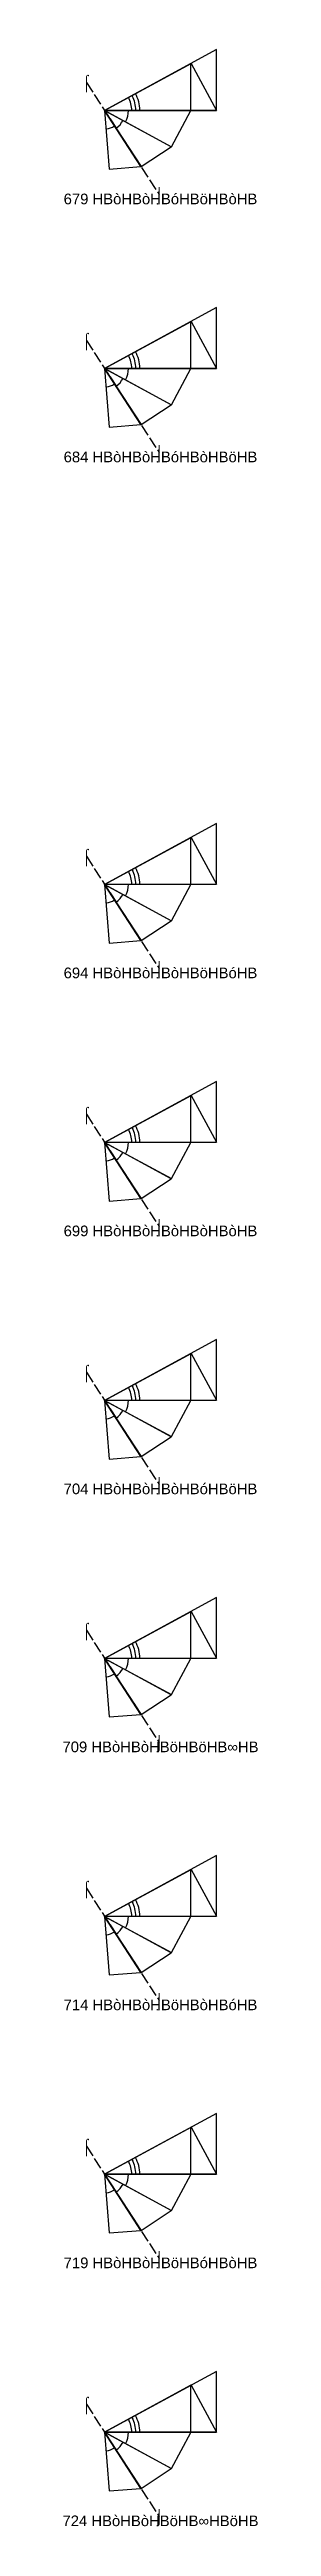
# Model space of a CAD drawing. Header units: millimetres. Extents: x 122552 to 1654769, y -10280102 to 62068.
# Drawn here: x 1156924 to 1177075, y -6855952 to -6600100 of the extents above; entities that cross this region are included whole.
import ezdxf
from ezdxf.enums import TextEntityAlignment as Align

# ---------------------------------------------------------------- set-up
doc = ezdxf.new("R2010")
doc.units = ezdxf.units.MM
doc.linetypes.add('ACAD_ISO02W100', pattern=[15, 12, -3])
for name, color, linetype in [('BASE', 170, 'Continuous'), ('HYPOTENUSE', 20, 'Continuous'), ('PERPENDICULAR', 90, 'Continuous'), ('Standard', 7, 'Continuous')]:
    doc.layers.add(name, color=color, linetype=linetype)
doc.styles.add('Arial', font='arial_0.ttf')

msp = doc.modelspace()

# ---------------------------------------------------------------- texts
at = {"style": 'Arial'}
for s, p in [('⌠', (1159322, -6603489)), ('679 HBòHBòHBóHBöHBòHB', (1167000, -6615533)), ('⌡', (1166859, -6615084)), ('⌠', (1159322, -6630138)), ('684 HBòHBòHBóHBòHBöHB', (1167000, -6642182)), ('⌡', (1166859, -6641733)), ('⌠', (1159322, -6683435)), ('694 HBòHBòHBòHBöHBóHB', (1167000, -6695479)), ('⌡', (1166859, -6695030)), ('⌠', (1159322, -6710084)), ('⌡', (1166859, -6721679)), ('699 HBòHBòHBòHBòHBòHB', (1167000, -6722128)), ('⌠', (1159322, -6736733)), ('704 HBòHBòHBòHBóHBöHB', (1167000, -6748776)), ('⌡', (1166859, -6748328)), ('⌠', (1159322, -6763381)), ('709 HBòHBòHBöHBöHB∞HB', (1167000, -6775425)), ('⌡', (1166859, -6774976)), ('⌠', (1159322, -6790030)), ('714 HBòHBòHBöHBòHBóHB', (1167000, -6802074)), ('⌡', (1166859, -6801625)), ('⌠', (1159322, -6816679)), ('719 HBòHBòHBöHBóHBòHB', (1167000, -6828722)), ('⌡', (1166859, -6828274)), ('⌠', (1159322, -6843327)), ('⌡', (1166859, -6854922)), ('724 HBòHBòHBöHB∞HBöHB', (1167000, -6855371))]:
    msp.add_text(s, height=1100, dxfattribs=at).set_placement(p, align=Align.MIDDLE_CENTER)

# ---------------------------------------------------------------- blocks, each defined once
blk = doc.blocks.new('fundamental_block_GT')
at = {"color": 4}
blk.add_arc((0, -2), 277, 359.9799, 28.4254, dxfattribs=at)
at = {"layer": 'BASE'}
blk.add_line((0, 0), (879, -7), dxfattribs=at)
at = {"layer": 'HYPOTENUSE'}
blk.add_line((883, 469), (0, 0), dxfattribs=at)
at = {"layer": 'PERPENDICULAR'}
blk.add_line((879, -7), (883, 469), dxfattribs=at)

# ---------------------------------------------------------------- linework, layer by layer
at = {"linetype": 'ACAD_ISO02W100', "ltscale": 100}
for p, q in [((1159322, -6603489), (1166859, -6615084)), ((1159322, -6630138), (1166859, -6641733)), ((1159322, -6683435), (1166859, -6695030)), ((1159322, -6710084), (1166859, -6721679)), ((1159322, -6736733), (1166859, -6748328)), ((1159322, -6763381), (1166859, -6774976)), ((1159322, -6790030), (1166859, -6801625)), ((1159322, -6816679), (1166859, -6828274)), ((1159322, -6843327), (1166859, -6854922))]:
    msp.add_line(p, q, dxfattribs=at)

# ---------------------------------------------------------------- block references
for p, xscale, yscale, zscale, rotation in [((1161207, -6606388), -11.58735412275403, 11.58735412275403, 11.58735412275403, 207.9999999999996), ((1161207, -6606388), 10.18429076373601, 10.18429076373601, 10.18429076373601, 0.4883327617926961), ((1161207, -6606388), 8.95111837107369, 8.95111837107369, 8.95111837107369, 332.0000000000033), ((1161207, -6606388), 7.867265571233827, 7.867265571233827, 7.867265571233827, 303.5116672382171), ((1161207, -6606388), 6.914651890688089, 6.914651890688089, 6.914651890688089, 275.0233344764171), ((1161207, -6633037), -11.58735412275403, 11.58735412275403, 11.58735412275403, 207.9999999999996), ((1161207, -6633037), 10.18429076373601, 10.18429076373601, 10.18429076373601, 0.4883327617926961), ((1161207, -6633037), 7.867265571233827, 7.867265571233827, 7.867265571233827, 303.5116672382171), ((1161207, -6633037), 8.95111837107369, 8.95111837107369, 8.95111837107369, 332.0000000000033), ((1161207, -6633037), 6.914651890688089, 6.914651890688089, 6.914651890688089, 275.0233344764171), ((1161207, -6686334), -11.58735412275403, 11.58735412275403, 11.58735412275403, 207.9999999999996), ((1161207, -6686334), 10.18429076373601, 10.18429076373601, 10.18429076373601, 0.4883327617926961), ((1161207, -6686334), 8.951118371073806, 8.951118371073806, 8.951118371073806, 332.0000000000033), ((1161207, -6686334), 7.867265571233938, 7.867265571233938, 7.867265571233938, 303.5116672382156), ((1161207, -6686334), 6.914651890688089, 6.914651890688089, 6.914651890688089, 275.0233344764171), ((1161207, -6712983), -11.58735412275403, 11.58735412275403, 11.58735412275403, 207.9999999999996), ((1161207, -6712983), 10.18429076373601, 10.18429076373601, 10.18429076373601, 0.4883327617926961), ((1161207, -6712983), 7.867265571233938, 7.867265571233938, 7.867265571233938, 303.5116672382156), ((1161207, -6712983), 8.951118371073806, 8.951118371073806, 8.951118371073806, 332.0000000000033), ((1161207, -6712983), 6.914651890688089, 6.914651890688089, 6.914651890688089, 275.0233344764171), ((1161207, -6739631), -11.58735412275403, 11.58735412275403, 11.58735412275403, 207.9999999999996), ((1161207, -6739631), 10.18429076373601, 10.18429076373601, 10.18429076373601, 0.4883327617926961), ((1161207, -6739631), 8.951118371073806, 8.951118371073806, 8.951118371073806, 332.0000000000033), ((1161207, -6739631), 7.867265571233938, 7.867265571233938, 7.867265571233938, 303.5116672382156), ((1161207, -6739631), 6.914651890688089, 6.914651890688089, 6.914651890688089, 275.0233344764171), ((1161207, -6766280), -11.58735412275403, 11.58735412275403, 11.58735412275403, 207.9999999999996), ((1161207, -6766280), 10.18429076373601, 10.18429076373601, 10.18429076373601, 0.4883327617926961), ((1161207, -6766280), 7.867265571233938, 7.867265571233938, 7.867265571233938, 303.5116672382156), ((1161207, -6766280), 8.951118371073806, 8.951118371073806, 8.951118371073806, 332.0000000000033), ((1161207, -6766280), 6.914651890688089, 6.914651890688089, 6.914651890688089, 275.0233344764171), ((1161207, -6792929), -11.58735412275403, 11.58735412275403, 11.58735412275403, 207.9999999999996), ((1161207, -6792929), 10.18429076373601, 10.18429076373601, 10.18429076373601, 0.4883327617926961), ((1161207, -6792929), 8.951118371073806, 8.951118371073806, 8.951118371073806, 332.0000000000033), ((1161207, -6792929), 6.914651890688089, 6.914651890688089, 6.914651890688089, 275.0233344764171), ((1161207, -6792929), 7.867265571233938, 7.867265571233938, 7.867265571233938, 303.5116672382156), ((1161207, -6819577), -11.58735412275403, 11.58735412275403, 11.58735412275403, 207.9999999999996), ((1161207, -6819577), 10.18429076373601, 10.18429076373601, 10.18429076373601, 0.4883327617926961), ((1161207, -6819577), 8.951118371073806, 8.951118371073806, 8.951118371073806, 332.0000000000033), ((1161207, -6819577), 7.867265571233938, 7.867265571233938, 7.867265571233938, 303.5116672382156), ((1161207, -6819577), 6.914651890688089, 6.914651890688089, 6.914651890688089, 275.0233344764171), ((1161207, -6846226), -11.58735412275403, 11.58735412275403, 11.58735412275403, 207.9999999999996), ((1161207, -6846226), 10.18429076373601, 10.18429076373601, 10.18429076373601, 0.4883327617926961), ((1161207, -6846226), 8.951118371073806, 8.951118371073806, 8.951118371073806, 332.0000000000033), ((1161207, -6846226), 6.914651890688089, 6.914651890688089, 6.914651890688089, 275.0233344764171), ((1161207, -6846226), 7.867265571233938, 7.867265571233938, 7.867265571233938, 303.5116672382156)]:
    msp.add_blockref('fundamental_block_GT', p, dxfattribs=dict(xscale=xscale, yscale=yscale, zscale=zscale, rotation=rotation))
at = {"layer": 'Standard', "xscale": 13.18371388650824, "yscale": 13.18371388650824, "zscale": 13.18371388650824, "rotation": 0.4883327617913192}
for p in [(1161207, -6606388), (1161207, -6633037), (1161207, -6686334), (1161207, -6712983), (1161207, -6739631), (1161207, -6766280), (1161207, -6792929), (1161207, -6819577), (1161207, -6846226)]:
    msp.add_blockref('fundamental_block_GT', p, dxfattribs=at)

msp.set_redraw_order([(e.dxf.handle, doc.entitydb.next_handle()) for e in msp.query("TEXT MTEXT ATTDEF DIMENSION ARC_DIMENSION")])  # texts and dimensions are drawn at this point

doc.saveas('drawing.dxf')
